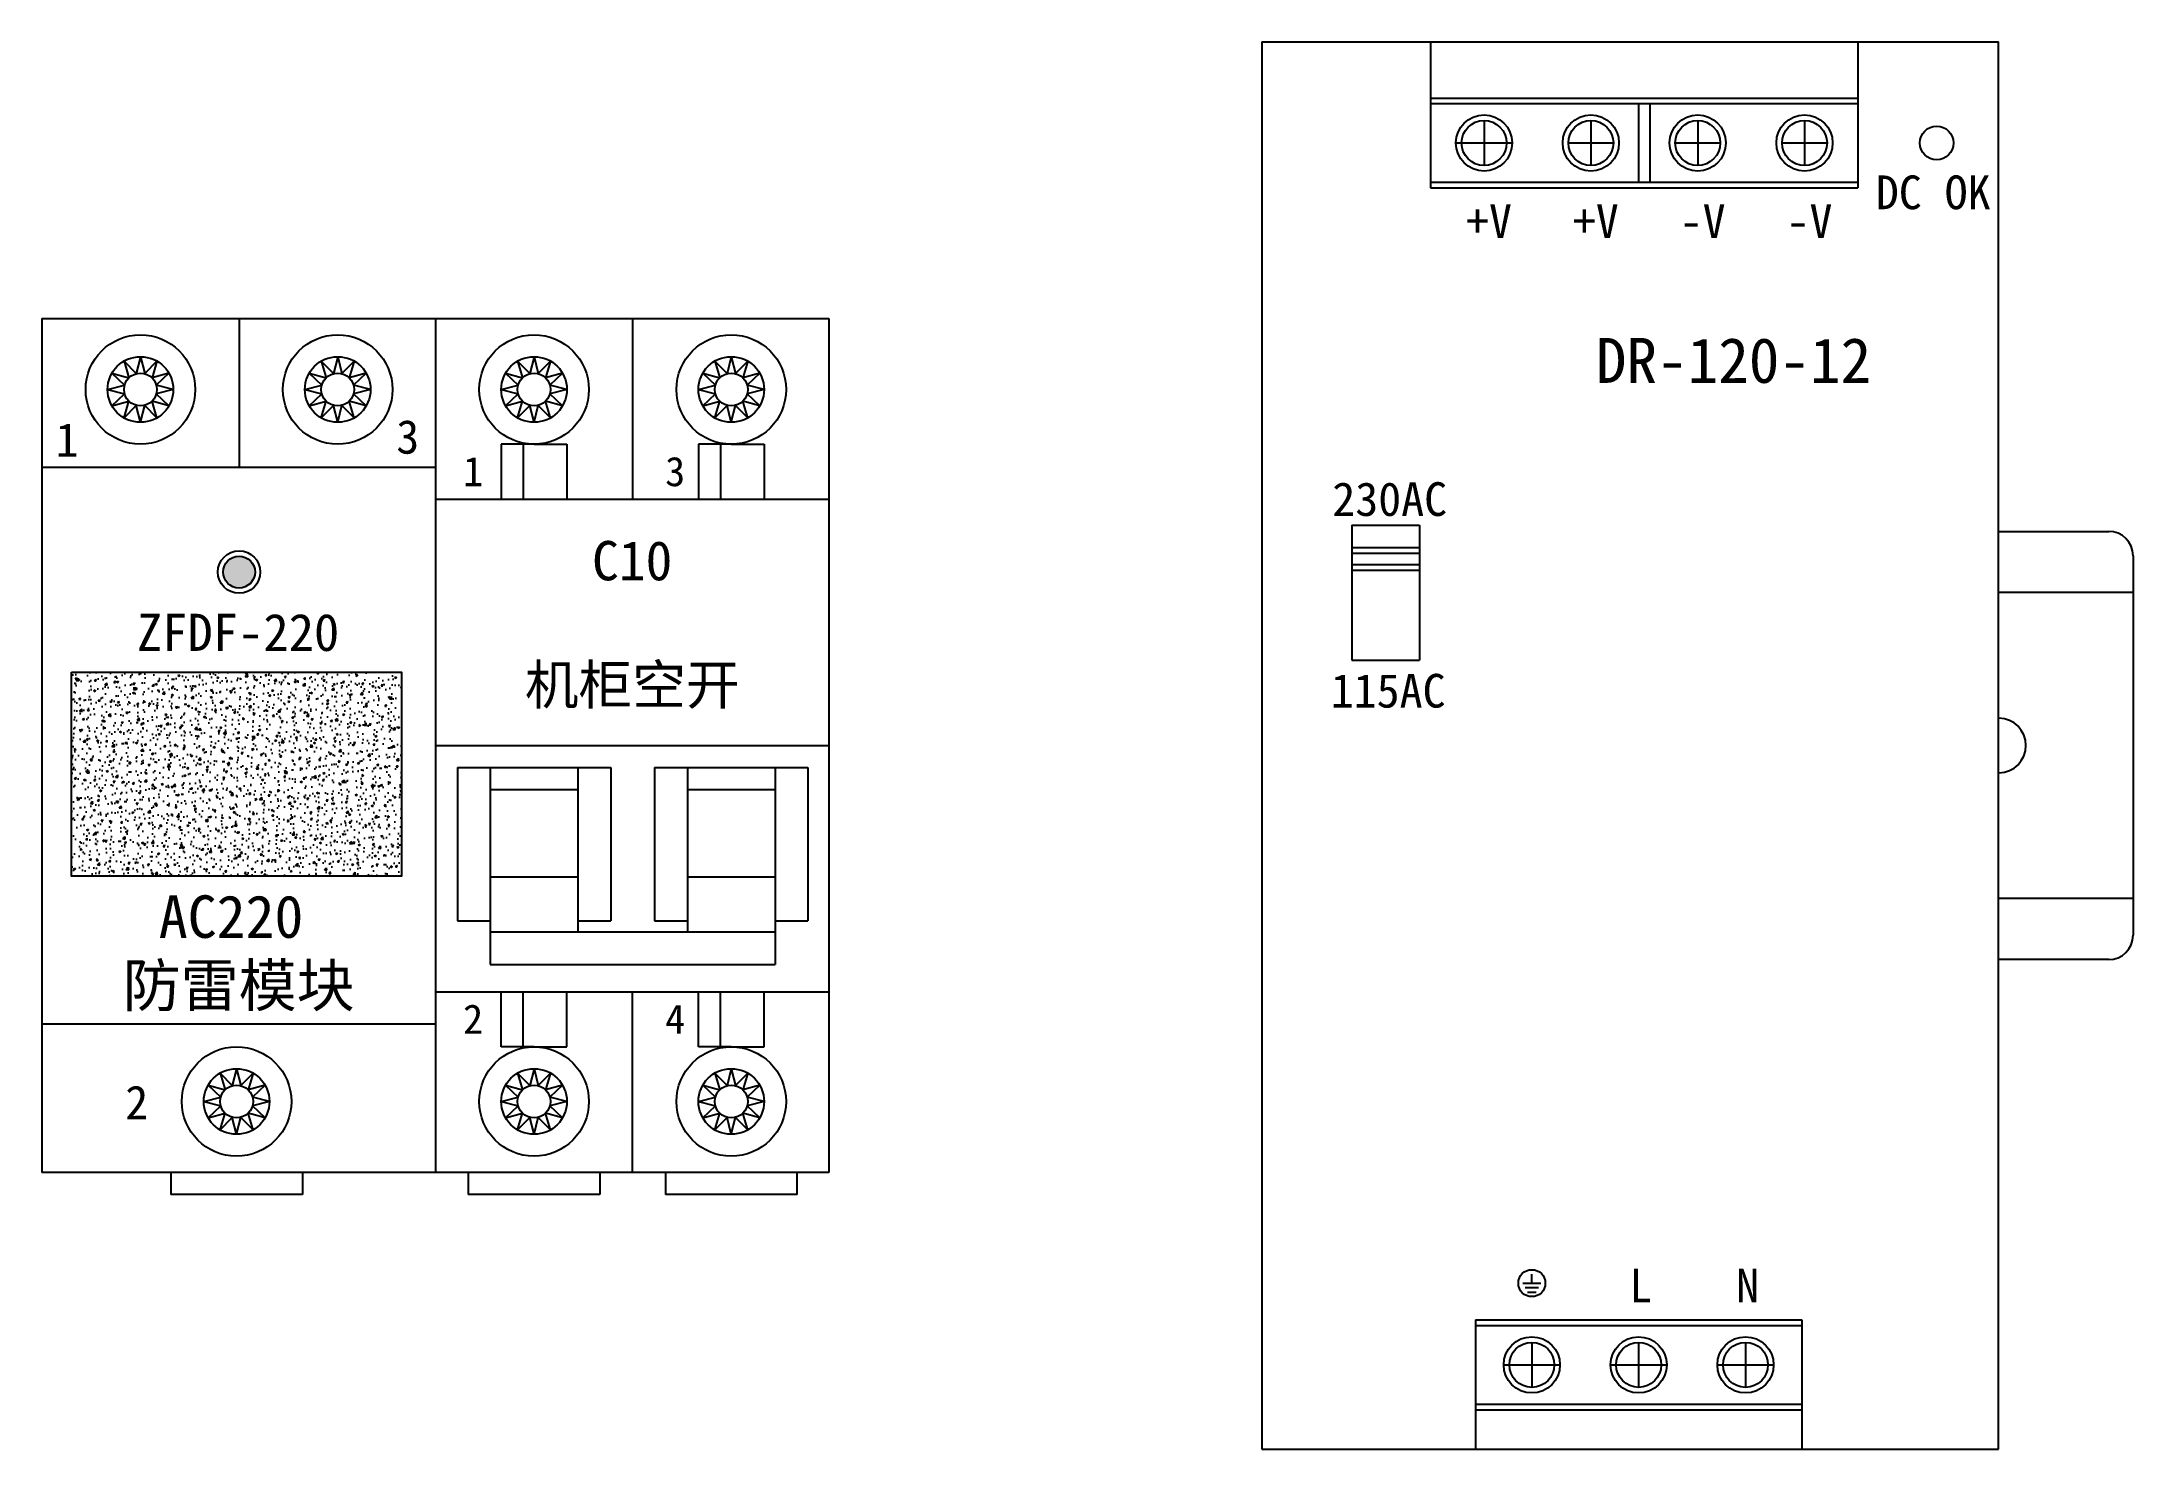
# Model space of a CAD drawing. Header units: millimetres. Extents: x 969 to 1551, y 435 to 847.
# Drawn here: x 1365 to 1550.9, y 541.9 to 667.1 of the extents above; entities that cross this region are included whole.
import ezdxf
from ezdxf.enums import TextEntityAlignment as Align

# ---------------------------------------------------------------- set-up
doc = ezdxf.new("R2010")
doc.units = ezdxf.units.MM
doc.styles.get("Standard").update_dxf_attribs({"font": ''})
doc.styles.get('Standard').set_extended_font_data('SimSun')

# ---------------------------------------------------------------- blocks, each defined once
blk = doc.blocks.new('C0层—开关电源—轨道式')
at = {"color": 0}
for p, q in [((0, 62.6), (0, -62.6)), ((0, 62.6), (65.5, 62.6)), ((15, 62.6), (15, 49.6)), ((53, 62.6), (53, 49.6)), ((65.5, -62.6), (65.5, 62.6)), ((15, 57.6), (53, 57.6)), ((15, 57.1), (53, 57.1)), ((33.5, 57.1), (33.5, 50.1)), ((34.5, 57.1), (34.5, 50.1)), ((19.75, 55.6), (19.75, 51.6)), ((29.25, 55.6), (29.25, 51.6)), ((38.75, 55.6), (38.75, 51.6)), ((48.25, 55.6), (48.25, 51.6)), ((17.25, 53.6), (22.25, 53.6)), ((17.75, 53.6), (21.75, 53.6)), ((27.25, 53.6), (31.25, 53.6)), ((36.75, 53.6), (40.75, 53.6)), ((46.25, 53.6), (50.25, 53.6)), ((15, 50.1), (53, 50.1)), ((15, 49.6), (53, 49.6)), ((8, 19.6), (8, 7.6)), ((8, 19.6), (14, 19.6)), ((14, 19.6), (14, 7.6)), ((8, 17.6), (14, 17.6)), ((8, 17.1), (14, 17.1)), ((8, 16.1), (14, 16.1)), ((8, 15.6), (14, 15.6)), ((8, 7.6), (14, 7.6)), ((23.2, -47.83), (24.8, -47.83)), ((23.4, -48.23), (24.6, -48.23)), ((24, -47.83), (24, -47.03)), ((23.6, -48.63), (24.4, -48.63)), ((19, -51.1), (19, -62.6)), ((19, -51.1), (48, -51.1)), ((19, -51.6), (48, -51.6)), ((48, -51.1), (48, -62.6)), ((24, -53.1), (24, -57.1)), ((33.5, -53.1), (33.5, -57.1)), ((43, -53.1), (43, -57.1)), ((21.5, -55.1), (26.5, -55.1)), ((22, -55.1), (26, -55.1)), ((31, -55.1), (36, -55.1)), ((31.5, -55.1), (35.5, -55.1)), ((40.5, -55.1), (45.5, -55.1)), ((41, -55.1), (45, -55.1)), ((19, -58.6), (48, -58.6)), ((19, -59.1), (48, -59.1)), ((0, -62.6), (65.5, -62.6))]:
    blk.add_line(p, q, dxfattribs=at)
for centre, radius in [((19.75, 53.6), 2.5), ((29.25, 53.6), 2.5), ((38.75, 53.6), 2.5), ((48.25, 53.6), 2.5), ((19.75, 53.6), 2), ((29.25, 53.6), 2), ((38.75, 53.6), 2), ((48.25, 53.6), 2), ((60, 53.6), 1.5), ((24, -47.83), 1.2), ((24, -55.1), 2.5), ((24, -55.1), 2), ((33.5, -55.1), 2.5), ((33.5, -55.1), 2), ((43, -55.1), 2.5), ((43, -55.1), 2)]:
    blk.add_circle(centre, radius, dxfattribs=at)
at = {"color": 0, "attachment_point": 1}
for s, insert, char_height, width in [('DC OK', (54.59, 50.71), 3, 11.0833), ('+V', (18.15, 48.15), 3, 2.0946), ('+V', (27.65, 48.15), 3, 2.0946), ('-V', (37.15, 48.15), 3, 2.0946), ('-V', (46.65, 48.15), 3, 2.0946), ('DR-120-12', (29.69, 36.26), 4, 27.0081), ('230AC', (6.26, 23.42), 3, 12.0255), ('115AC', (6.12, 6.37), 3, 12.0255), ('L', (32.67, -46.54), 3, 4.064), ('N', (42.17, -46.54), 3, 4.064)]:
    blk.add_mtext(s, dxfattribs=dict(at, insert=insert, char_height=char_height, width=width))
blk = doc.blocks.new('*U44')
at = {"color": 0}
for p, q in [((0, 0.75), (0.3857, 0.75)), ((0.4714, 0.6643), (0.4714, -0.6643)), ((0.4714, 0.5357), (0, 0.5357)), ((0.4714, -0.5357), (0, -0.5357)), ((0.3857, -0.75), (0, -0.75))]:
    blk.add_line(p, q, dxfattribs=at)
for centre, radius, start, end in [((0.3857, 0.6643), 0.0857, 0, 90), ((0, 0), 0.0958, 271.00958, 88.99042), ((0.3857, -0.6643), 0.0857, 270, 0)]:
    blk.add_arc(centre, radius, start, end, dxfattribs=at)
blk = doc.blocks.new('C0层—空开—2P')
at = {"color": 0}
for p, q in [((0, 38), (17.54, 38)), ((0, 38), (0, -38)), ((17.54, 38), (35, 38)), ((17.54, 38), (17.54, 21.92)), ((35, 38), (35, -38)), ((7.31, 34.2), (8.39, 33.08)), ((7.31, 34.2), (7.74, 32.7)), ((8.77, 34.59), (8.39, 33.08)), ((8.77, 34.59), (9.15, 33.08)), ((10.23, 34.2), (9.15, 33.08)), ((10.23, 34.2), (9.8, 32.7)), ((24.85, 34.2), (25.93, 33.08)), ((24.85, 34.2), (25.28, 32.7)), ((26.31, 34.59), (25.93, 33.08)), ((26.31, 34.59), (26.69, 33.08)), ((27.77, 34.2), (26.69, 33.08)), ((27.77, 34.2), (27.34, 32.7)), ((5.85, 31.67), (7.36, 32.05)), ((5.85, 31.67), (7.36, 31.29)), ((6.24, 33.13), (7.74, 32.7)), ((6.24, 33.13), (7.36, 32.05)), ((11.3, 33.13), (9.8, 32.7)), ((11.3, 33.13), (10.18, 32.05)), ((11.69, 31.67), (10.18, 32.05)), ((11.69, 31.67), (10.18, 31.29)), ((23.39, 31.67), (24.9, 32.05)), ((23.39, 31.67), (24.9, 31.29)), ((23.78, 33.13), (25.28, 32.7)), ((23.78, 33.13), (24.9, 32.05)), ((28.84, 33.13), (27.34, 32.7)), ((28.84, 33.13), (27.72, 32.05)), ((29.23, 31.67), (27.72, 32.05)), ((29.23, 31.67), (27.72, 31.29)), ((6.24, 30.21), (7.36, 31.29)), ((6.24, 30.21), (7.74, 30.64)), ((7.31, 29.14), (7.74, 30.64)), ((7.31, 29.14), (8.39, 30.26)), ((8.77, 28.75), (8.39, 30.26)), ((8.77, 28.75), (9.15, 30.26)), ((10.23, 29.14), (9.15, 30.26)), ((10.23, 29.14), (9.8, 30.64)), ((11.3, 30.21), (9.8, 30.64)), ((11.3, 30.21), (10.18, 31.29)), ((23.78, 30.21), (24.9, 31.29)), ((23.78, 30.21), (25.28, 30.64)), ((24.85, 29.14), (25.28, 30.64)), ((24.85, 29.14), (25.93, 30.26)), ((26.31, 28.75), (25.93, 30.26)), ((26.31, 28.75), (26.69, 30.26)), ((27.77, 29.14), (26.69, 30.26)), ((27.77, 29.14), (27.34, 30.64)), ((28.84, 30.21), (27.34, 30.64)), ((28.84, 30.21), (27.72, 31.29)), ((5.85, 26.8), (5.85, 21.92)), ((8.77, 26.8), (5.85, 26.8)), ((7.8, 26.8), (7.8, 21.92)), ((8.77, 26.8), (11.69, 26.8)), ((11.69, 26.8), (11.69, 21.92)), ((23.39, 26.8), (23.39, 21.92)), ((26.31, 26.8), (23.39, 26.8)), ((25.34, 26.8), (25.34, 21.92)), ((26.31, 26.8), (29.23, 26.8)), ((29.23, 26.8), (29.23, 21.92)), ((0, 21.92), (35.08, 21.92)), ((0, 0), (35, 0)), ((1.95, -1.95), (15.59, -1.95)), ((1.95, -1.95), (1.95, -15.59)), ((4.87, -1.95), (4.87, -19.49)), ((12.67, -1.95), (12.67, -16.57)), ((15.59, -1.95), (15.59, -15.59)), ((19.49, -1.95), (33.13, -1.95)), ((19.49, -1.95), (19.49, -15.59)), ((22.41, -1.95), (22.41, -16.57)), ((30.21, -1.95), (30.21, -19.49)), ((33.13, -1.95), (33.13, -15.59)), ((4.87, -3.9), (12.67, -3.9)), ((22.41, -3.9), (30.21, -3.9)), ((4.87, -11.69), (12.67, -11.69)), ((22.41, -11.69), (30.21, -11.69)), ((1.95, -15.59), (4.87, -15.59)), ((4.87, -16.57), (12.67, -16.57)), ((12.67, -15.59), (15.59, -15.59)), ((12.67, -16.57), (22.41, -16.57)), ((19.49, -15.59), (22.41, -15.59)), ((22.41, -16.57), (30.21, -16.57)), ((30.21, -15.59), (33.13, -15.59)), ((4.87, -19.49), (12.67, -19.49)), ((12.67, -19.49), (22.41, -19.49)), ((22.41, -19.49), (30.21, -19.49)), ((0, -21.92), (35.08, -21.92)), ((5.85, -26.8), (5.85, -21.92)), ((7.8, -26.8), (7.8, -21.92)), ((11.69, -26.8), (11.69, -21.92)), ((17.54, -38), (17.54, -21.92)), ((23.39, -26.8), (23.39, -21.92)), ((25.34, -26.8), (25.34, -21.92)), ((29.23, -26.8), (29.23, -21.92)), ((8.77, -26.8), (5.85, -26.8)), ((8.77, -26.8), (11.69, -26.8)), ((26.31, -26.8), (23.39, -26.8)), ((26.31, -26.8), (29.23, -26.8)), ((7.31, -29.14), (7.74, -30.64)), ((7.31, -29.14), (8.39, -30.26)), ((8.77, -28.75), (8.39, -30.26)), ((8.77, -28.75), (9.15, -30.26)), ((10.23, -29.14), (9.15, -30.26)), ((10.23, -29.14), (9.8, -30.64)), ((24.85, -29.14), (25.28, -30.64)), ((24.85, -29.14), (25.93, -30.26)), ((26.31, -28.75), (25.93, -30.26)), ((26.31, -28.75), (26.69, -30.26)), ((27.77, -29.14), (26.69, -30.26)), ((27.77, -29.14), (27.34, -30.64)), ((5.85, -31.67), (7.36, -31.29)), ((6.24, -30.21), (7.36, -31.29)), ((6.24, -30.21), (7.74, -30.64)), ((11.3, -30.21), (9.8, -30.64)), ((11.3, -30.21), (10.18, -31.29)), ((11.69, -31.67), (10.18, -31.29)), ((23.39, -31.67), (24.9, -31.29)), ((23.78, -30.21), (24.9, -31.29)), ((23.78, -30.21), (25.28, -30.64)), ((28.84, -30.21), (27.34, -30.64)), ((28.84, -30.21), (27.72, -31.29)), ((29.23, -31.67), (27.72, -31.29)), ((5.85, -31.67), (7.36, -32.05)), ((6.24, -33.13), (7.36, -32.05)), ((6.24, -33.13), (7.74, -32.7)), ((7.31, -34.2), (7.74, -32.7)), ((7.31, -34.2), (8.39, -33.08)), ((8.77, -34.59), (8.39, -33.08)), ((8.77, -34.59), (9.15, -33.08)), ((10.23, -34.2), (9.15, -33.08)), ((11.3, -33.13), (9.8, -32.7)), ((10.23, -34.2), (9.8, -32.7)), ((11.69, -31.67), (10.18, -32.05)), ((11.3, -33.13), (10.18, -32.05)), ((23.39, -31.67), (24.9, -32.05)), ((23.78, -33.13), (24.9, -32.05)), ((23.78, -33.13), (25.28, -32.7)), ((24.85, -34.2), (25.28, -32.7)), ((24.85, -34.2), (25.93, -33.08)), ((26.31, -34.59), (25.93, -33.08)), ((26.31, -34.59), (26.69, -33.08)), ((27.77, -34.2), (26.69, -33.08)), ((28.84, -33.13), (27.34, -32.7)), ((27.77, -34.2), (27.34, -32.7)), ((29.23, -31.67), (27.72, -32.05)), ((28.84, -33.13), (27.72, -32.05)), ((17.54, -38), (0, -38)), ((2.92, -38), (2.92, -39.95)), ((14.62, -38), (14.62, -39.95)), ((35, -38), (17.54, -38)), ((20.46, -38), (20.46, -39.95)), ((32.16, -39.95), (32.16, -38)), ((14.62, -39.95), (2.92, -39.95)), ((32.16, -39.95), (20.46, -39.95)), ((32.16, -39.95), (32.16, -39.95))]:
    blk.add_line(p, q, dxfattribs=at)
for centre, radius in [((8.77, 31.67), 4.87), ((26.31, 31.67), 4.87), ((8.77, 31.67), 2.92), ((26.31, 31.67), 2.92), ((8.77, 31.67), 1.46), ((26.31, 31.67), 1.46), ((8.77, -31.67), 4.87), ((26.31, -31.67), 4.87), ((8.77, -31.67), 2.92), ((26.31, -31.67), 2.92), ((8.77, -31.67), 1.46), ((26.31, -31.67), 1.46)]:
    blk.add_circle(centre, radius, dxfattribs=at)
for s, p in [('1', (2.46, 23.07)), ('3', (20.43, 23.07)), ('2', (2.46, -25.65)), ('4', (20.43, -25.65))]:
    blk.add_text(s, height=2.62, dxfattribs=at).set_placement(p)
for tag, p in [('空开型号', (17.5, 16.44)), ('空开标识', (17.5, 5.48))]:
    blk.add_attdef(tag, text='', height=3.5, dxfattribs=at).set_placement(p, align=Align.MIDDLE)
blk = doc.blocks.new('*U50')
h = blk.add_hatch(color=84)
h.set_gradient(color1=(34, 145, 24), color2=(43, 184, 30), one_color=1, tint=0.42, name='SPHERICAL')
h.paths.add_polyline_path([(16.12, 15.43, 1), (18.96, 15.43, 1)])
h = blk.add_hatch()
h.set_pattern_fill('AR-CONC', color=256, scale=0.0094507, style=0)
h.paths.add_polyline_path([(31.97, 6.51), (2.64, 6.51), (2.64, -11.62), (31.97, -11.62)])
at = {"color": 0}
for p, q in [((0, 38), (17.54, 38)), ((0, 38), (0, -38)), ((17.54, 38), (35, 38)), ((17.54, 38), (17.54, 24.76)), ((35, 38), (35, -38)), ((7.31, 34.2), (8.39, 33.08)), ((7.31, 34.2), (7.74, 32.7)), ((8.77, 34.59), (8.39, 33.08)), ((8.77, 34.59), (9.15, 33.08)), ((10.23, 34.2), (9.15, 33.08)), ((10.23, 34.2), (9.8, 32.7)), ((24.85, 34.2), (25.93, 33.08)), ((24.85, 34.2), (25.28, 32.7)), ((26.31, 34.59), (25.93, 33.08)), ((26.31, 34.59), (26.69, 33.08)), ((27.77, 34.2), (26.69, 33.08)), ((27.77, 34.2), (27.34, 32.7)), ((5.85, 31.67), (7.36, 32.05)), ((5.85, 31.67), (7.36, 31.29)), ((6.24, 33.13), (7.74, 32.7)), ((6.24, 33.13), (7.36, 32.05)), ((11.3, 33.13), (9.8, 32.7)), ((11.3, 33.13), (10.18, 32.05)), ((11.69, 31.67), (10.18, 32.05)), ((11.69, 31.67), (10.18, 31.29)), ((23.39, 31.67), (24.9, 32.05)), ((23.39, 31.67), (24.9, 31.29)), ((23.78, 33.13), (25.28, 32.7)), ((23.78, 33.13), (24.9, 32.05)), ((28.84, 33.13), (27.34, 32.7)), ((28.84, 33.13), (27.72, 32.05)), ((29.23, 31.67), (27.72, 32.05)), ((29.23, 31.67), (27.72, 31.29)), ((6.24, 30.21), (7.36, 31.29)), ((6.24, 30.21), (7.74, 30.64)), ((7.31, 29.14), (7.74, 30.64)), ((7.31, 29.14), (8.39, 30.26)), ((8.77, 28.75), (8.39, 30.26)), ((8.77, 28.75), (9.15, 30.26)), ((10.23, 29.14), (9.15, 30.26)), ((10.23, 29.14), (9.8, 30.64)), ((11.3, 30.21), (9.8, 30.64)), ((11.3, 30.21), (10.18, 31.29)), ((23.78, 30.21), (24.9, 31.29)), ((23.78, 30.21), (25.28, 30.64)), ((24.85, 29.14), (25.28, 30.64)), ((24.85, 29.14), (25.93, 30.26)), ((26.31, 28.75), (25.93, 30.26)), ((26.31, 28.75), (26.69, 30.26)), ((27.77, 29.14), (26.69, 30.26)), ((27.77, 29.14), (27.34, 30.64)), ((28.84, 30.21), (27.34, 30.64)), ((28.84, 30.21), (27.72, 31.29)), ((0, 24.76), (35.08, 24.76)), ((0, -24.76), (35.08, -24.76)), ((15.86, -29.14), (16.29, -30.64)), ((15.86, -29.14), (16.94, -30.26)), ((17.32, -28.75), (16.94, -30.26)), ((17.32, -28.75), (17.7, -30.26)), ((18.78, -29.14), (17.7, -30.26)), ((18.78, -29.14), (18.36, -30.64)), ((14.4, -31.67), (15.91, -31.29)), ((14.79, -30.21), (15.91, -31.29)), ((14.79, -30.21), (16.29, -30.64)), ((19.85, -30.21), (18.36, -30.64)), ((19.85, -30.21), (18.73, -31.29)), ((20.25, -31.67), (18.73, -31.29)), ((14.4, -31.67), (15.91, -32.05)), ((14.79, -33.13), (15.91, -32.05)), ((14.79, -33.13), (16.29, -32.7)), ((15.86, -34.2), (16.29, -32.7)), ((15.86, -34.2), (16.94, -33.08)), ((17.32, -34.59), (16.94, -33.08)), ((17.32, -34.59), (17.7, -33.08)), ((18.78, -34.2), (17.7, -33.08)), ((19.85, -33.13), (18.36, -32.7)), ((18.78, -34.2), (18.36, -32.7)), ((20.25, -31.67), (18.73, -32.05)), ((19.85, -33.13), (18.73, -32.05)), ((17.54, -38), (0, -38)), ((11.47, -38), (11.47, -39.95)), ((35, -38), (17.54, -38)), ((23.17, -38), (23.17, -39.95)), ((23.17, -39.95), (11.47, -39.95))]:
    blk.add_line(p, q, dxfattribs=at)
blk.add_lwpolyline([(2.64, 6.51), (31.97, 6.51), (31.97, -11.62), (2.64, -11.62)], close=True)
for centre, radius in [((8.77, 31.67), 4.87), ((26.31, 31.67), 4.87), ((8.77, 31.67), 2.92), ((26.31, 31.67), 2.92), ((8.77, 31.67), 1.46), ((26.31, 31.67), 1.46), ((17.32, -31.67), 4.87), ((17.32, -31.67), 2.92), ((17.32, -31.67), 1.46)]:
    blk.add_circle(centre, radius, dxfattribs=at)
for radius in [1.89, 1.42]:
    blk.add_circle((17.54, 15.43), radius)
for s, p in [('1', (1.23, 25.68)), ('3', (31.52, 25.96)), ('2', (7.42, -33.25))]:
    blk.add_text(s, height=3, dxfattribs=at).set_placement(p)
for s, height, p in [('ZFDF-220', 3.308, (17.45, 10.04)), ('防雷模块', 3.78, (17.5, -21.27))]:
    blk.add_text(s, height=height, dxfattribs=at).set_placement(p, align=Align.MIDDLE)
at = {"color": 0, "flags": 8}
blk.add_attdef('AC220', (10.4, -17.11), '', height=3.78, dxfattribs=at)

msp = doc.modelspace()

# ---------------------------------------------------------------- block references
at = {"color": 6}
msp.add_blockref('C0层—开关电源—轨道式', (1473.474, 604.538), dxfattribs=at)
at = {"color": 4}
msp.add_blockref('*U50', (1364.974, 604.538), dxfattribs=at).add_auto_attribs({'AC220': 'AC220'})
at = {"color": 2}
ref = msp.add_blockref('C0层—空开—2P', (1399.974, 604.538), dxfattribs=at)
ref.add_attrib('空开型号', 'C10', dxfattribs={"color": 4, "height": 3.5}).set_placement((1417.474, 620.982), align=Align.MIDDLE)
ref.add_attrib('空开标识', '机柜空开', dxfattribs={"height": 3.5}).set_placement((1417.474, 610.019), align=Align.MIDDLE)
at = {"color": 4, "xscale": 25.4, "yscale": 25.4, "zscale": 25.4}
msp.add_blockref('*U44', (1538.974, 604.538), dxfattribs=at)

doc.saveas('drawing.dxf')
